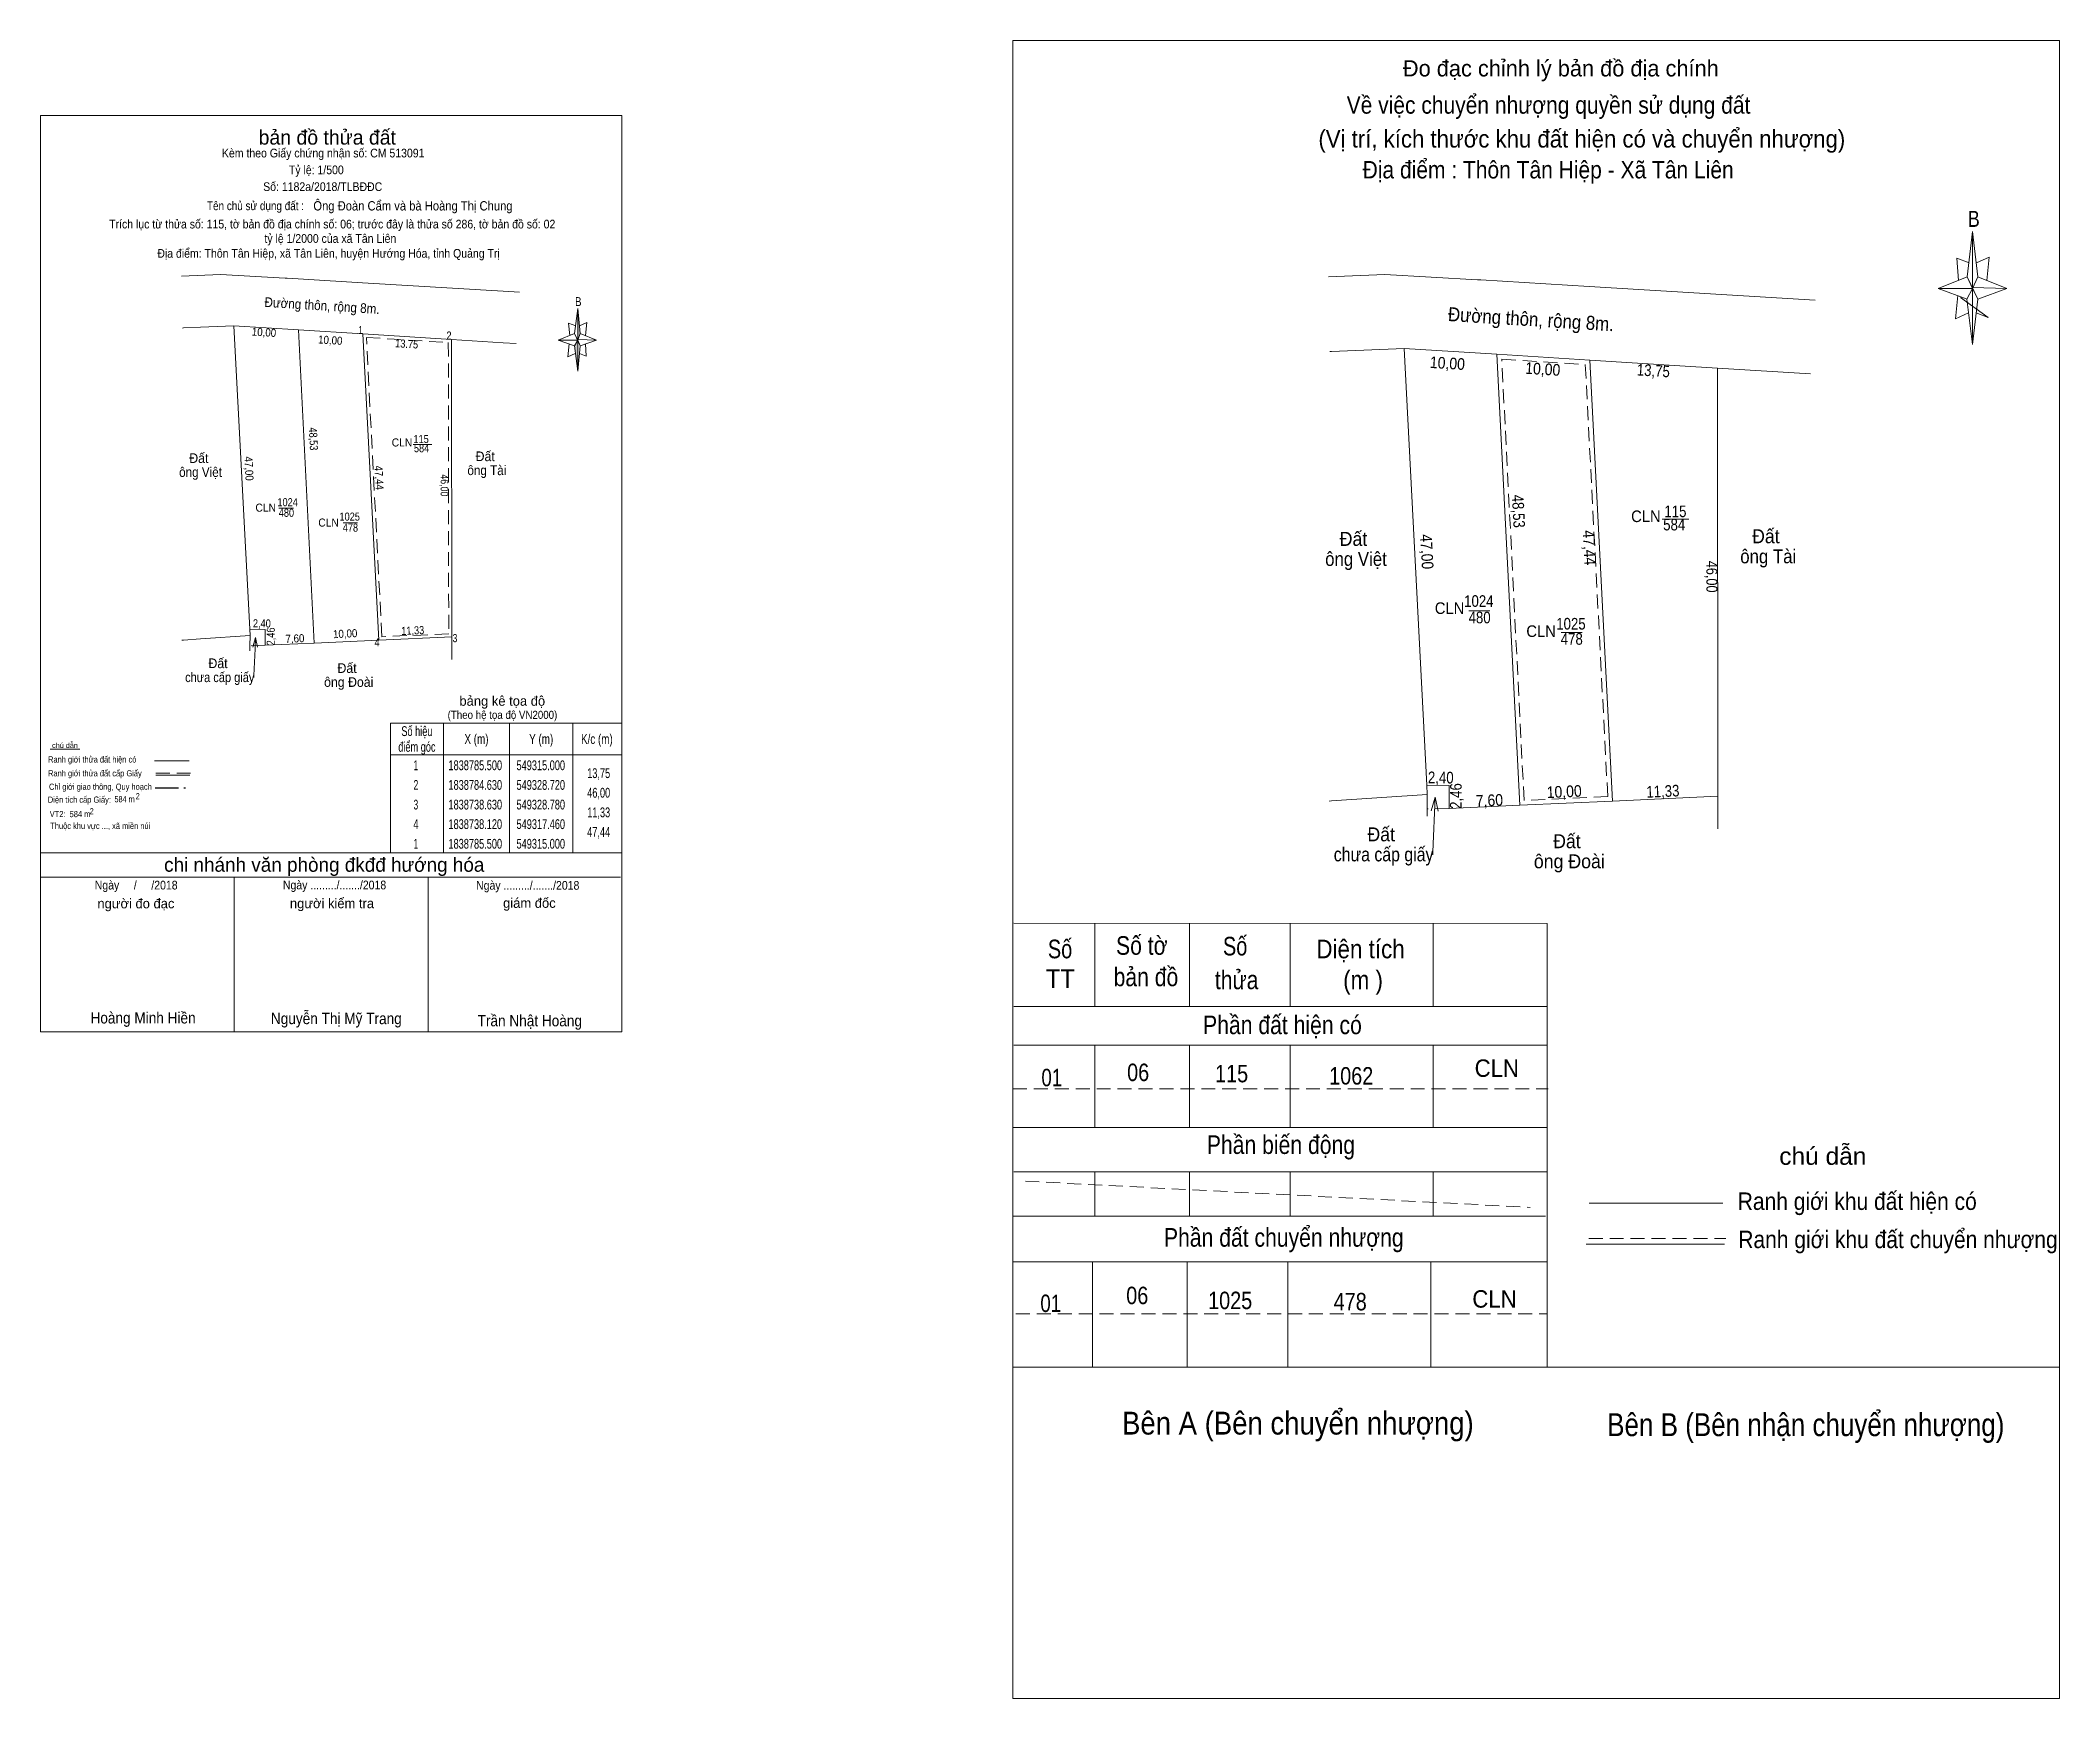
# Model space of a CAD drawing. Header units: metres. Extents: x 548430 to 549578, y 1838574 to 1838855.
# Drawn here: x 549265.1 to 549577.6, y 1838574.3 to 1838830.9 of the extents above; entities that cross this region are included whole.
import ezdxf
from ezdxf.enums import TextEntityAlignment as Align

# ---------------------------------------------------------------- set-up
doc = ezdxf.new("R2010")
doc.units = ezdxf.units.M
doc.header["$LTSCALE"] = 0.72
for name, pattern in [('DASH_DOUBLE_DOT', [9.2, 5, -1.2, 0.3, -1.2, 0.3, -1.2]), ('DOTTED', [1.5, 0.3, -1.2]), ('MEDIUM_DASHED', [4.5, 3, -1.5])]:
    doc.linetypes.add(name, pattern=pattern)
for name, color, linetype, lineweight in [('1', 7, 'DOTTED', 13), ('12', 7, 'Continuous', 13), ('15', 7, 'Continuous', 13), ('17', 7, 'Continuous', 13), ('18', 7, 'Continuous', 25), ('23', 7, 'Continuous', 13), ('28', 7, 'Continuous', 13), ('61', 7, 'Continuous', 13), ('63', 7, 'Continuous', 13)]:
    doc.layers.add(name, color=color, linetype=linetype, lineweight=lineweight)
doc.layers.add('20', color=7, linetype='Continuous')

msp = doc.modelspace()

# ---------------------------------------------------------------- texts
at = {"layer": '1'}
for s, height, width, p in [('CLN', 1.25, 0.95, (549321.045, 1838768.09)), ('115', 1.25, 0.85, (549324.005, 1838768.62)), ('584', 1.25, 0.85, (549324.08, 1838767.2)), ('CLN', 1.25, 0.95, (549299.955, 1838758)), ('1024', 1.25, 0.85, (549303.35, 1838758.84)), ('480', 1.25, 0.85, (549303.16, 1838757.21)), ('1025', 1.25, 0.85, (549312.955, 1838756.61)), ('CLN', 1.8, 0.95, (549513.58, 1838756.39)), ('115', 1.8, 0.85, (549518.145, 1838757.15)), ('CLN', 1.25, 0.95, (549309.685, 1838755.69)), ('478', 1.25, 0.85, (549313.065, 1838754.91)), ('584', 1.8, 0.85, (549517.96, 1838755.1)), ('CLN', 1.8, 0.95, (549483.19, 1838742.17)), ('1024', 1.8, 0.85, (549487.72, 1838743.27)), ('480', 1.8, 0.85, (549487.84, 1838740.73)), ('CLN', 1.8, 0.95, (549497.36, 1838738.61)), ('1025', 1.8, 0.85, (549501.975, 1838739.76)), ('478', 1.8, 0.85, (549502.105, 1838737.41))]:
    msp.add_text(s, height=height, dxfattribs=dict(at, width=width)).set_placement(p, align=Align.CENTER)
at = {"layer": '15', "width": 0.9}
for height, p in [(1.5, (549308.6285, 1838789.1521)), (2.16, (549495.723, 1838786.7151))]:
    msp.add_text('Đường thôn, rộng 8m.', height=height, rotation=356.445, dxfattribs=at).set_placement(p, align=Align.CENTER)
at = {"layer": '17'}
msp.add_text('Đo đạc chỉnh lý bản đồ địa chính', height=2.52, dxfattribs=at).set_placement((549500.41, 1838825.35), align=Align.CENTER)
for s, height, width, p in [('Về việc chuyển nhượng quyền sử dụng đất', 2.7, 0.9, (549498.505, 1838819.59)), ('B', 2.48, 0.85, (549564.32, 1838802.07)), ('Số tờ', 2.88, 0.85, (549435.55, 1838689.43)), ('Số', 2.88, 0.8, (549450, 1838689.33)), ('Số', 2.88, 0.8, (549422.9, 1838688.89)), ('Diện tích', 2.88, 0.9, (549469.41, 1838688.89)), ('TT', 2.88, 0.95, (549422.945, 1838684.29)), ('bản đồ', 2.88, 0.85, (549436.195, 1838684.57)), ('thửa', 2.88, 0.85, (549450.235, 1838684.11)), ('(m )', 2.88, 0.9, (549469.8, 1838684.11)), ('Phần đất hiện có', 2.88, 0.85, (549457.325, 1838677.15)), ('01', 2.7, 0.8, (549421.62, 1838669.09)), ('06', 2.7, 0.85, (549434.99, 1838669.89)), ('115', 2.7, 0.85, (549449.455, 1838669.7)), ('1062', 2.7, 0.85, (549467.965, 1838669.35)), ('CLN', 2.7, 0.95, (549490.5, 1838670.54)), ('Phần biến động', 2.88, 0.85, (549457.09, 1838658.61)), ('chú dẫn', 2.7, 1.05, (549540.96, 1838656.93)), ('Ranh giới khu đất hiện có ', 2.7, 0.9, (549546.74, 1838649.95)), ('Phần đất chuyển nhượng', 2.88, 0.85, (549457.53, 1838644.26)), ('Ranh giới khu đất chuyển nhượng', 2.7, 0.9, (549552.595, 1838644.04)), ('01', 2.7, 0.8, (549421.46, 1838634.15)), ('06', 2.7, 0.85, (549434.85, 1838635.37)), ('1025', 2.7, 0.85, (549449.23, 1838634.6)), ('478', 2.7, 0.85, (549467.81, 1838634.41)), ('CLN', 2.7, 0.95, (549490.14, 1838634.83)), ('Bên A (Bên chuyển nhượng)', 3.54, 0.9, (549459.71, 1838615.19)), ('Bên B (Bên nhận chuyển nhượng)', 3.54, 0.85, (549538.325, 1838614.95))]:
    msp.add_text(s, height=height, dxfattribs=dict(at, width=width)).set_placement(p, align=Align.CENTER)
at = {"layer": '17', "width": 0.95}
msp.add_text('(Vị trí, kích thước khu đất hiện có và chuyển nhượng)', height=2.7, dxfattribs=at).set_placement((549462.89, 1838814.35))
at = {"layer": '20', "width": 0.9}
msp.add_text('Địa điểm : Thôn Tân Hiệp - Xã Tân Liên', height=2.7, dxfattribs=at).set_placement((549498.45, 1838809.57), align=Align.CENTER)
at = {"layer": '28'}
for s, height, p in [('bản đồ thửa đất', 2.25, (549309.485, 1838814.8)), ('bảng kê tọa độ', 1.5, (549336.57, 1838727.97)), ('chi nhánh văn phòng đkđđ hướng hóa', 2.187, (549309.015, 1838702.28)), ('người kiểm tra', 1.5, (549310.215, 1838696.64)), ('giám đốc', 1.5, (549340.765, 1838696.7)), ('người đo đạc', 1.5, (549279.865, 1838696.62))]:
    msp.add_text(s, height=height, dxfattribs=at).set_placement(p, align=Align.CENTER)
for s, height, width, p in [('Kèm theo Giấy chứng nhận số: CM 513091', 1.35, 0.9, (549308.855, 1838812.82)), ('Tỷ lệ: 1/500', 1.35, 0.9, (549307.79, 1838810.22)), ('Số: 1182a/2018/TLBĐĐC', 1.35, 0.9, (549308.78, 1838807.62)), ('Tên chủ sử dụng đất :', 1.35, 0.85, (549298.375, 1838804.66)), ('Trích lục từ thửa số: 115, tờ bản đồ địa chính số: 06; trước đây là thửa số 286, tờ bản đồ số: 02 ', 1.35, 0.9, (549310.48, 1838801.83)), ('Địa điểm: Thôn Tân Hiệp, xã Tân Liên, huyện Hướng Hóa, tỉnh Quảng Trị', 1.35, 0.9, (549309.68, 1838797.3)), ('tỷ lệ 1/2000 của xã Tân Liên', 1.35, 0.9, (549309.96, 1838799.6)), ('B', 1.378, 0.8, (549348.34, 1838789.82)), ('(Theo hệ tọa độ VN2000)', 1.25, 0.9, (549336.6, 1838725.94)), ('(Theo hệ tọa độ VN2000)', 1.25, 0.9, (549336.6, 1838725.94)), ('Ranh giới thửa đất hiện có ', 0.96, 0.9, (549273.265, 1838719.18)), ('chú dẫn', 0.8, 1.05, (549268.89, 1838721.44)), ('Ranh giới thửa đất cấp Giấy', 0.96, 0.9, (549273.52, 1838717.04)), ('Diện tích cấp Giấy: ', 0.96, 0.9, (549271.275, 1838712.96)), ('Chỉ giới giao thông, Quy hoạch', 0.96, 0.9, (549274.37, 1838714.96)), ('584 m ', 0.96, 0.85, (549278.27, 1838713.04)), ('2', 0.96, 0.8, (549280.15, 1838713.5)), (' VT2:  584 m ', 0.96, 0.9, (549269.675, 1838710.73)), ('2', 0.96, 0.8, (549273.02, 1838711.17)), ('Thuộc khu vực ..., xã miền núi', 0.96, 0.9, (549274.35, 1838708.9)), ('Ngày     /     /2018', 1.35, 0.9, (549279.905, 1838699.54)), ('Ngày ........./......./2018', 1.35, 0.9, (549310.61, 1838699.56)), ('Ngày ........./......./2018', 1.35, 0.9, (549340.51, 1838699.5)), ('Hoàng Minh Hiền', 1.75, 0.9, (549280.97, 1838678.8)), ('Nguyễn Thị Mỹ Trang', 1.75, 0.9, (549310.885, 1838678.7)), ('Trần Nhật Hoàng', 1.75, 0.9, (549340.83, 1838678.36))]:
    msp.add_text(s, height=height, dxfattribs=dict(at, width=width)).set_placement(p, align=Align.CENTER)
at = {"layer": '28', "width": 0.9}
msp.add_text('Ông Đoàn Cẩm và bà Hoàng Thị Chung', height=1.44, dxfattribs=at).set_placement((549307.33, 1838804.61))
at = {"layer": '63'}
for s, height, rotation, width, p in [('10,00', 1.25, 356.445, 0.9, (549299.6562, 1838785.1453)), ('10,00', 1.25, 356.388, 0.9, (549309.9106, 1838783.9232)), ('13.75', 1.25, 356.445, 0.85, (549321.7412, 1838783.3469)), ('10,00', 1.8, 356.445, 0.9, (549482.8042, 1838780.0845)), ('10,00', 1.8, 356.388, 0.9, (549497.5633, 1838779.1819)), ('13,75', 1.8, 356.445, 0.85, (549514.6792, 1838778.9367)), ('48,53', 1.25, 272.894, 0.85, (549306.7214, 1838769.2316)), ('47,00', 1.25, 272.988, 0.9, (549296.7462, 1838764.6376)), ('47,44', 1.25, 272.972, 0.9, (549316.8757, 1838763.2274)), ('46,00', 1.2, 270.075, 0.85, (549327.0323, 1838762.0708)), ('48,53', 1.8, 272.894, 0.85, (549492.9617, 1838758.0254)), ('47,44', 1.8, 272.972, 0.9, (549503.9378, 1838752.3767)), ('47,00', 1.8, 272.988, 0.9, (549478.7787, 1838751.7619)), ('46,00', 1.728, 270.075, 0.85, (549522.9333, 1838747.9461)), ('2,40', 1.25, 359.284, 0.85, (549299.3522, 1838740.0923)), ('2,46', 1.25, 89.767, 0.85, (549301.3557, 1838738.6925)), ('7,60', 1.25, 2.565, 0.9, (549304.502, 1838737.7541)), ('10,00', 1.25, 2.636, 0.9, (549312.2813, 1838738.5048)), ('11,33', 1.25, 2.565, 0.85, (549322.737, 1838738.9909)), ('2,40', 1.8, 359.284, 0.85, (549481.8188, 1838715.9645)), ('2,46', 1.8, 89.767, 0.85, (549485.0582, 1838713.9963)), ('7,60', 1.8, 2.565, 0.9, (549489.3947, 1838712.4325)), ('10,00', 1.8, 2.636, 0.9, (549500.9736, 1838713.7922)), ('11,33', 1.8, 2.565, 0.85, (549516.2447, 1838713.8467))]:
    msp.add_text(s, height=height, rotation=rotation, dxfattribs=dict(at, width=width)).set_placement(p, align=Align.CENTER)
for s, height, width, p in [(' 1', 1.25, 0.75, (549315, 1838785.5)), (' 2', 1.25, 0.85, (549328.72, 1838784.63)), (' 3', 1.25, 0.8, (549329.62, 1838737.81)), (' 4', 1.25, 0.85, (549317.58, 1838737.15)), ('13,75', 1.518, 0.7, (549353.27, 1838716.78)), ('46,00', 1.518, 0.7, (549353.27, 1838713.75)), ('11,33', 1.518, 0.7, (549353.27, 1838710.71)), ('47,44', 1.518, 0.7, (549353.27, 1838707.68))]:
    msp.add_text(s, height=height, dxfattribs=dict(at, width=width)).set_placement(p, align=Align.RIGHT)
for s, height, width, p in [('Đất ', 1.5, 0.95, (549289.87, 1838765.54)), ('Đất ', 1.5, 0.95, (549334.19, 1838765.82)), ('ông Việt', 1.5, 0.9, (549289.87, 1838763.38)), ('ông Tài', 1.5, 0.9, (549334.185, 1838763.66)), ('Đất ', 2.16, 0.95, (549468.695, 1838752.71)), ('Đất ', 2.16, 0.95, (549532.525, 1838753.12)), ('ông Việt', 2.16, 0.9, (549468.705, 1838749.61)), ('ông Tài', 2.16, 0.9, (549532.515, 1838750.01)), ('chưa cấp giấy', 1.5, 0.85, (549292.84, 1838731.63)), ('Đất ', 1.5, 0.95, (549292.84, 1838733.79)), ('Đất ', 1.5, 0.95, (549312.81, 1838733.05)), ('ông Đoài', 1.5, 0.95, (549312.805, 1838730.89)), ('Số hiệu', 1.518, 0.7, (549323.355, 1838723.28)), ('X (m)', 1.518, 0.75, (549332.575, 1838722.07)), ('Y (m)', 1.518, 0.75, (549342.595, 1838722.07)), ('K/c (m)', 1.518, 0.75, (549351.215, 1838722.07)), ('điểm góc', 1.518, 0.7, (549323.355, 1838720.85)), (' 1', 1.518, 0.6, (549323.015, 1838718)), ('1838785.500', 1.518, 0.7, (549332.39, 1838718)), ('549315.000', 1.518, 0.7, (549342.53, 1838718)), (' 2', 1.518, 0.65, (549323.02, 1838714.96)), ('1838784.630', 1.518, 0.7, (549332.39, 1838714.96)), ('549328.720', 1.518, 0.7, (549342.53, 1838714.96)), (' 3', 1.518, 0.65, (549323.01, 1838711.92)), ('1838738.630', 1.518, 0.7, (549332.39, 1838711.92)), ('549328.780', 1.518, 0.7, (549342.53, 1838711.92)), (' 4', 1.518, 0.7, (549323.015, 1838708.89)), ('1838738.120', 1.518, 0.7, (549332.39, 1838708.89)), ('549317.460', 1.518, 0.7, (549342.53, 1838708.89)), ('Đất ', 2.16, 0.95, (549472.985, 1838706.99)), ('Đất ', 2.16, 0.95, (549501.735, 1838705.93)), (' 1', 1.518, 0.6, (549323.015, 1838705.85)), ('1838785.500', 1.518, 0.7, (549332.39, 1838705.85)), ('549315.000', 1.518, 0.7, (549342.53, 1838705.85)), ('chưa cấp giấy', 2.16, 0.85, (549472.98, 1838703.89)), ('ông Đoài', 2.16, 0.95, (549501.725, 1838702.82))]:
    msp.add_text(s, height=height, dxfattribs=dict(at, width=width)).set_placement(p, align=Align.CENTER)

# ---------------------------------------------------------------- hatches: boundary and pattern name
at = {"layer": '28'}
for points in [[(549348.24, 1838789.46), (549348.64, 1838785.56), (549348.24, 1838784.56)], [(549348.24, 1838784.56), (549348.24, 1838779.76), (549347.74, 1838783.66)]]:
    msp.add_hatch(color=256, dxfattribs=at).paths.add_polyline_path(points)

# ---------------------------------------------------------------- linework, layer by layer
at = {"layer": '1', "linetype": 'MEDIUM_DASHED'}
for points in [[(549315.53, 1838784.97), (549328.22, 1838784.16), (549328.28, 1838739.11), (549317.93, 1838738.64)], [(549491.27, 1838781.6), (549504.2, 1838780.78), (549507.67, 1838713.92), (549494.72, 1838713.32)]]:
    msp.add_lwpolyline(points, close=True, dxfattribs=at)
at = {"layer": '12'}
msp.add_line((549415.61, 1838574.33), (549577.61, 1838574.33), dxfattribs=at)
at = {"layer": '15'}
for p, q in [((549305.02, 1838786.13), (549307.47, 1838737.66)), ((549315, 1838785.5), (549317.46, 1838738.12)), ((549490.52, 1838782.37), (549494.05, 1838712.57)), ((549504.88, 1838781.45), (549508.43, 1838713.23)), ((549322.76, 1838768.39), (549324.69, 1838768.39)), ((549324.69, 1838768.39), (549325.66, 1838768.39)), ((549302.01, 1838758.55), (549304.26, 1838758.55)), ((549311.92, 1838756.25), (549314.17, 1838756.25)), ((549516.07, 1838756.82), (549518.84, 1838756.82)), ((549518.84, 1838756.82), (549520.24, 1838756.82)), ((549486.19, 1838742.65), (549489.43, 1838742.65)), ((549500.45, 1838739.33), (549503.69, 1838739.33)), ((549297.52, 1838737.26), (549297.52, 1838736.77)), ((549297.52, 1838736.77), (549297.52, 1838736.47)), ((549298.31, 1838736.77), (549298.13, 1838732.66)), ((549298.39, 1838738.53), (549298.31, 1838736.77)), ((549299.88, 1838737.32), (549307.47, 1838737.66)), ((549307.47, 1838737.66), (549317.46, 1838738.12)), ((549317.46, 1838738.12), (549328.78, 1838738.63)), ((549298.13, 1838732.66), (549298.12, 1838732.32)), ((549479.72, 1838712), (549479.72, 1838710.86)), ((549480.97, 1838713.82), (549480.59, 1838705.37)), ((549483.11, 1838712.08), (549494.05, 1838712.57)), ((549494.05, 1838712.57), (549508.43, 1838713.23)), ((549508.43, 1838713.23), (549524.73, 1838713.97)), ((549480.59, 1838705.37), (549480.58, 1838704.88))]:
    msp.add_line(p, q, dxfattribs=at)
at = {"layer": '15', "linetype": 'MEDIUM_DASHED'}
for p, q in [((549299.88, 1838737.32), (549297.52, 1838737.26)), ((549483.11, 1838712.08), (549479.72, 1838712))]:
    msp.add_line(p, q, dxfattribs=at)
at = {"layer": '15'}
for points in [[(549297.49, 1838739.81), (549299.89, 1838739.78), (549299.88, 1838737.32)], [(549297.95, 1838737.05), (549298.39, 1838738.53), (549298.7, 1838737.02)], [(549479.67, 1838715.67), (549483.13, 1838715.62), (549483.11, 1838712.08)], [(549480.33, 1838711.69), (549480.97, 1838713.82), (549481.41, 1838711.65)]]:
    msp.add_lwpolyline(points, dxfattribs=at)
at = {"layer": '17'}
for p, q in [((549415.61, 1838574.33), (549415.61, 1838830.93)), ((549563.31, 1838794.33), (549564.13, 1838801.35)), ((549563.31, 1838790.91), (549558.81, 1838792.53)), ((549564.93, 1838794.33), (549569.43, 1838792.53)), ((549562.29, 1838791.13), (549566.55, 1838788.03)), ((549564.93, 1838790.91), (549564.13, 1838783.89)), ((549566.55, 1838788.03), (549564.67, 1838788.75)), ((549498.29, 1838694.29), (549415.77, 1838694.33)), ((549428.29, 1838694.29), (549428.29, 1838681.43)), ((549442.95, 1838694.29), (549442.95, 1838681.43)), ((549458.53, 1838694.29), (549458.53, 1838681.43)), ((549480.67, 1838694.29), (549480.67, 1838681.43)), ((549498.29, 1838694.29), (549498.29, 1838625.61)), ((549415.77, 1838681.43), (549498.29, 1838681.43)), ((549415.77, 1838675.43), (549498.29, 1838675.43)), ((549428.29, 1838675.43), (549428.29, 1838662.69)), ((549442.95, 1838675.43), (549442.95, 1838662.69)), ((549458.53, 1838675.43), (549458.53, 1838662.69)), ((549480.67, 1838675.43), (549480.67, 1838662.69)), ((549415.61, 1838662.69), (549498.21, 1838662.69)), ((549415.77, 1838655.83), (549498.37, 1838655.83)), ((549428.29, 1838655.83), (549428.29, 1838648.97)), ((549442.95, 1838655.83), (549442.95, 1838648.97)), ((549458.53, 1838655.83), (549458.53, 1838648.97)), ((549480.67, 1838655.83), (549480.67, 1838648.97)), ((549415.61, 1838648.97), (549498.05, 1838648.97)), ((549504.77, 1838650.99), (549525.47, 1838650.99)), ((549504.31, 1838644.63), (549525.73, 1838644.63)), ((549415.61, 1838641.91), (549498.29, 1838641.91)), ((549427.91, 1838641.91), (549427.91, 1838625.61)), ((549442.57, 1838641.91), (549442.57, 1838625.61)), ((549458.15, 1838641.91), (549458.15, 1838625.61)), ((549480.29, 1838641.91), (549480.29, 1838625.61)), ((549415.61, 1838625.61), (549577.61, 1838625.61))]:
    msp.add_line(p, q, dxfattribs=at)
at = {"layer": '17', "linetype": 'MEDIUM_DASHED'}
for p, q in [((549415.61, 1838668.71), (549498.43, 1838668.71)), ((549504.73, 1838645.53), (549525.97, 1838645.53)), ((549416.07, 1838633.85), (549498.29, 1838633.85))]:
    msp.add_line(p, q, dxfattribs=at)
at = {"layer": '17'}
for points in [[(549415.61, 1838830.93), (549577.61, 1838830.93), (549577.61, 1838574.33)], [(549563.59, 1838796.49), (549561.69, 1838797.21), (549561.97, 1838793.79)], [(549564.75, 1838796.49), (549566.73, 1838797.39), (549566.37, 1838793.79)], [(549564.13, 1838792.53), (549563.31, 1838794.33), (549558.81, 1838792.53)], [(549564.13, 1838792.53), (549564.93, 1838790.91), (549569.43, 1838792.53)], [(549561.87, 1838791.45), (549561.51, 1838787.85), (549563.49, 1838788.75)]]:
    msp.add_lwpolyline(points, dxfattribs=at)
for points in [[(549564.13, 1838801.35), (549564.93, 1838794.33), (549564.13, 1838792.53)], [(549564.13, 1838792.53), (549558.81, 1838792.53), (549563.31, 1838794.33), (549564.93, 1838790.91), (549569.43, 1838792.53), (549564.13, 1838792.71)], [(549564.13, 1838792.53), (549564.13, 1838783.89), (549563.23, 1838790.91)]]:
    msp.add_lwpolyline(points, close=True, dxfattribs=at)
at = {"layer": '18', "lineweight": 13}
for p, q in [((549292.97, 1838794.7), (549286.91, 1838794.44)), ((549302.95, 1838794.14), (549292.97, 1838794.7)), ((549473.17, 1838794.7), (549464.44, 1838794.33)), ((549487.53, 1838793.9), (549473.17, 1838794.7)), ((549287.25, 1838786.43), (549287.07, 1838786.42)), ((549289.88, 1838786.54), (549287.25, 1838786.43)), ((549295.04, 1838786.75), (549289.88, 1838786.54)), ((549464.92, 1838782.8), (549464.67, 1838782.79)), ((549476.14, 1838783.25), (549464.92, 1838782.8)), ((549286.99, 1838738.12), (549287.25, 1838738.14)), ((549297.52, 1838737.26), (549297.54, 1838738.82)), ((549479.72, 1838712), (549479.74, 1838714.24))]:
    msp.add_line(p, q, dxfattribs=at)
for points in [[(549295.04, 1838786.75), (549297.49, 1838739.81), (549297.54, 1838738.82)], [(549476.14, 1838783.25), (549479.67, 1838715.67), (549479.74, 1838714.24)], [(549287.25, 1838738.14), (549289.88, 1838738.31), (549297.54, 1838738.82)], [(549464.55, 1838713.23), (549464.92, 1838713.26), (549479.74, 1838714.24)]]:
    msp.add_lwpolyline(points, dxfattribs=at)
at = {"layer": '23'}
for p, q in [((549303.28, 1838794.12), (549302.95, 1838794.14)), ((549305.78, 1838793.97), (549303.28, 1838794.12)), ((549314.95, 1838793.42), (549305.78, 1838793.97)), ((549488.01, 1838793.87), (549487.53, 1838793.9)), ((549504.81, 1838792.87), (549488.01, 1838793.87)), ((549539.79, 1838790.74), (549504.81, 1838792.87)), ((549295.04, 1838786.75), (549305.02, 1838786.13)), ((549305.02, 1838786.13), (549315, 1838785.5)), ((549315, 1838785.5), (549328.72, 1838784.63)), ((549476.14, 1838783.25), (549490.52, 1838782.37)), ((549490.52, 1838782.37), (549504.88, 1838781.45)), ((549504.88, 1838781.45), (549518.84, 1838780.58)), ((549518.84, 1838780.58), (549524.65, 1838780.21))]:
    msp.add_line(p, q, dxfattribs=at)
msp.add_lwpolyline([(549339.24, 1838791.95), (549336.7, 1838792.1), (549314.95, 1838793.42)], dxfattribs=at)
at = {"layer": '28'}
for p, q in [((549265.08, 1838741.72), (549265.08, 1838799.1)), ((549347.74, 1838785.56), (549348.24, 1838789.46)), ((549347.74, 1838783.66), (549345.24, 1838784.56)), ((549348.64, 1838783.66), (549348.24, 1838779.76)), ((549348.64, 1838785.56), (549351.14, 1838784.56)), ((549349.44, 1838783.96), (549349.54, 1838782.06)), ((549349.54, 1838782.06), (549348.54, 1838782.46)), ((549265.08, 1838720.46), (549265.08, 1838741.72)), ((549266.58, 1838721.24), (549271.18, 1838721.24)), ((549282.74, 1838719.46), (549288.12, 1838719.46)), ((549282.94, 1838717.22), (549288.2, 1838717.22)), ((549265.08, 1838705.22), (549355.08, 1838705.22)), ((549265.08, 1838701.42), (549354.88, 1838701.42)), ((549265.08, 1838701.42), (549354.88, 1838701.42)), ((549265.08, 1838701.42), (549354.88, 1838701.42)), ((549295.08, 1838677.52), (549295.08, 1838701.42)), ((549325.08, 1838677.52), (549325.08, 1838701.42))]:
    msp.add_line(p, q, dxfattribs=at)
at = {"layer": '28', "linetype": 'MEDIUM_DASHED'}
msp.add_line((549282.94, 1838717.54), (549288.38, 1838717.54), dxfattribs=at)
at = {"layer": '28', "linetype": 'DASH_DOUBLE_DOT', "lineweight": 25}
msp.add_line((549282.84, 1838715.26), (549288.08, 1838715.26), dxfattribs=at)
at = {"layer": '28'}
for points in [[(549265.08, 1838799.1), (549265.08, 1838819.32), (549355.08, 1838819.32), (549355.08, 1838720.46)], [(549347.94, 1838786.76), (549346.84, 1838787.16), (549347.04, 1838785.26)], [(549348.54, 1838786.76), (549349.64, 1838787.26), (549349.44, 1838785.26)], [(549348.24, 1838784.56), (549347.74, 1838785.56), (549345.24, 1838784.56)], [(549346.94, 1838783.96), (549346.74, 1838781.96), (549347.84, 1838782.46)], [(549348.24, 1838784.56), (549348.64, 1838783.66), (549351.14, 1838784.56)], [(549355.08, 1838720.46), (549355.08, 1838677.52), (549265.08, 1838677.52), (549265.08, 1838720.46)], [(549355.08, 1838677.52), (549265.08, 1838677.52), (549265.08, 1838701.42)]]:
    msp.add_lwpolyline(points, dxfattribs=at)
for points in [[(549348.24, 1838789.46), (549348.64, 1838785.56), (549348.24, 1838784.56)], [(549348.24, 1838784.56), (549345.24, 1838784.56), (549347.74, 1838785.56), (549348.64, 1838783.66), (549351.14, 1838784.56), (549348.24, 1838784.66)], [(549348.24, 1838784.56), (549348.24, 1838779.76), (549347.74, 1838783.66)]]:
    msp.add_lwpolyline(points, close=True, dxfattribs=at)
at = {"layer": '61'}
for p, q in [((549328.78, 1838738.63), (549328.72, 1838784.63)), ((549328.72, 1838784.63), (549336.7, 1838784.14)), ((549336.7, 1838784.14), (549338.71, 1838784.02)), ((549524.65, 1838780.21), (549539.03, 1838779.33))]:
    msp.add_line(p, q, dxfattribs=at)
for points in [[(549524.73, 1838708.93), (549524.73, 1838713.97), (549524.65, 1838780.21)], [(549328.78, 1838735.13), (549328.78, 1838736.77), (549328.78, 1838738.63)]]:
    msp.add_lwpolyline(points, dxfattribs=at)
at = {"layer": '63'}
for p, q in [((549327.46, 1838725.25), (549327.46, 1838705.21)), ((549337.71, 1838725.25), (549337.71, 1838705.21)), ((549347.47, 1838725.25), (549347.47, 1838705.21)), ((549319.25, 1838720.39), (549355.08, 1838720.39))]:
    msp.add_line(p, q, dxfattribs=at)
at = {"layer": '63', "linetype": 'MEDIUM_DASHED'}
msp.add_line((549417.53, 1838654.4), (549495.64, 1838650.35), dxfattribs=at)
at = {"layer": '63'}
msp.add_lwpolyline([(549319.25, 1838725.25), (549355.08, 1838725.25), (549355.08, 1838705.21), (549319.25, 1838705.21)], close=True, dxfattribs=at)

msp.set_redraw_order([(e.dxf.handle, doc.entitydb.next_handle()) for e in msp.query("TEXT MTEXT ATTDEF DIMENSION ARC_DIMENSION")])  # texts and dimensions are drawn at this point

doc.saveas('drawing.dxf')
